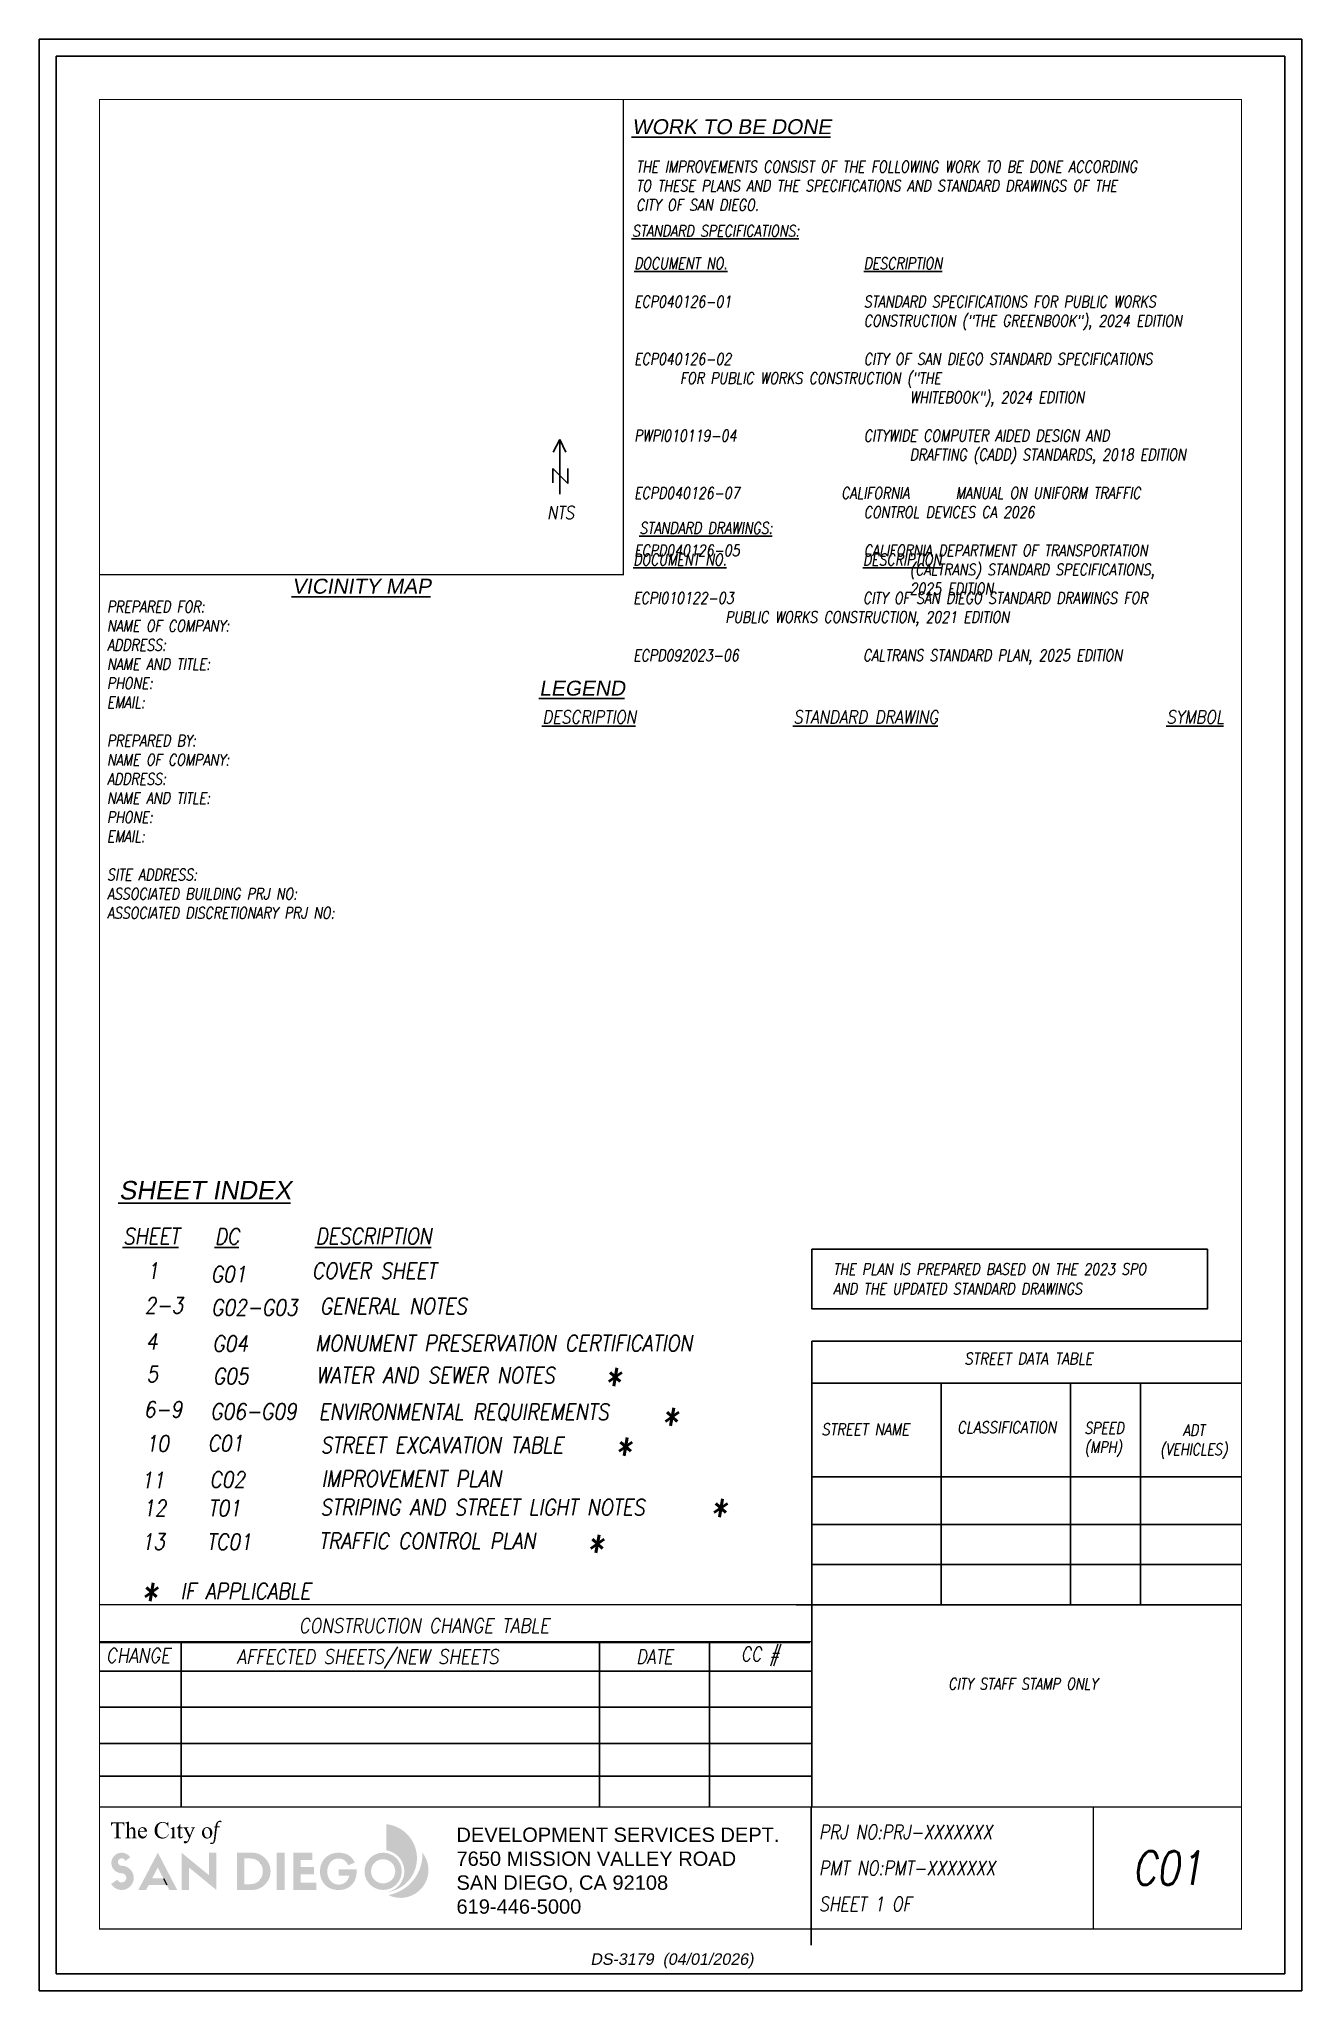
# Model space of a CAD drawing. Header units: inches. Extents: x -18.2 to -7.2, y -0.2 to 16.8.
import ezdxf
from ezdxf.enums import TextEntityAlignment as Align

# ---------------------------------------------------------------- set-up
doc = ezdxf.new("R2010")
doc.units = ezdxf.units.IN
doc.header["$MEASUREMENT"] = 0
for name, color, linetype in [('BORDER-BLUE', 5, 'Continuous'), ('BORDER-GREY', 251, 'Continuous'), ('NOTES', 7, 'Continuous'), ('TEXT', 7, 'Continuous'), ('TITLE', 5, 'Continuous')]:
    doc.layers.add(name, color=color, linetype=linetype)
doc.layers.add('SHTINF BORDER', color=7, linetype='Continuous', lineweight=0)
doc.styles.add('HELV100', font='helv', dxfattribs={"height": 2.666666666666666})
doc.styles.get("Standard").update_dxf_attribs({"font": 'simplex.shx', "width": 0.8, "oblique": 10.00000428575679, "height": 0.1})

msp = doc.modelspace()

# ---------------------------------------------------------------- texts
at = {"oblique": 10, "width": 0.85}
for s, height, p in [('NTS', 0.1124999366558859, (-13.78885259235747, 12.62730552392275)), ('%%UDESCRIPTION', 0.1124999366558859, (-13.82813952136473, 10.84693537051242)), ('%%USTANDARD DRAWING', 0.1124999366558859, (-11.6429139021059, 10.84693537051242)), ('%%USYMBOL', 0.1124999366558859, (-8.392467008658086, 10.84693537051242)), ('%%USHEET', 0.139532673319004, (-17.47957703057096, 6.310919069393946)), ('%%UDC', 0.139532673319004, (-16.6805294057062, 6.30957211799074)), ('%%UDESCRIPTION', 0.139532673319004, (-15.80408897661769, 6.310919069393946)), ('1', 0.139532673319004, (-17.27255893011573, 6.010588442422342)), ('COVER SHEET', 0.139532673319004, (-15.83494639109107, 6.010588442422342)), ('G01', 0.139532673319004, (-16.71582916047777, 5.97978048457919)), ('2-3', 0.139532673319004, (-17.29213390897734, 5.708957029105263)), ('G02-G03', 0.139532673319004, (-16.71261303955987, 5.690089809093148)), ('GENERAL NOTES  ', 0.139532673319004, (-15.76577214871768, 5.701432916618955)), ('4', 0.139532673319004, (-17.28112098967588, 5.394557831956369)), ('G04', 0.139532673319004, (-16.7016001202584, 5.375690611944254)), ('MONUMENT PRESERVATION CERTIFICATION', 0.139532673319004, (-15.80705042547293, 5.380075414411301)), ('5', 0.139532673319004, (-17.27667804670715, 5.11082048861877)), ('G05', 0.139532673319004, (-16.69715717728968, 5.091953268606655)), ('WATER AND SEWER NOTES', 0.139532673319004, (-15.79824398967871, 5.100226229724512)), ('6-9', 0.139532673319004, (-17.29940094328571, 4.803269200050849)), ('G06-G09', 0.139532673319004, (-16.71988007386824, 4.784401980038733)), ('  ENVIRONMENTAL REQUIREMENTS', 0.139532673319004, (-15.93870075414739, 4.782077446987898)), ('10', 0.139532673319004, (-17.28394508101552, 4.505731072708158)), ('C01', 0.139532673319004, (-16.74297645837151, 4.507578226230275)), ('STREET EXCAVATION TABLE', 0.139532673319004, (-15.76022731434391, 4.492532833785602)), ('11', 0.139532673319004, (-17.32249732778899, 4.187428495288941)), ('C02', 0.139532673319004, (-16.72752059610133, 4.191309577834498)), ('IMPROVEMENT PLAN', 0.139532673319004, (-15.75146148719346, 4.199582538952356)), ('12', 0.139532673319004, (-17.3070414655188, 3.944009282660672)), ('T01', 0.139532673319004, (-16.73861509346864, 3.941968603717722)), ('STRIPING AND STREET LIGHT NOTES', 0.139532673319004, (-15.76255598456077, 3.950241564835579)), ('13', 0.139532673319004, (-17.31948053293766, 3.650782636468669)), ('TC01', 0.139532673319004, (-16.7510541608875, 3.648741957525718)), ('TRAFFIC CONTROL PLAN', 0.139532673319004, (-15.77499505197963, 3.657014918643575)), ('CONSTRUCTION CHANGE TABLE', 0.125, (-15.94936584221983, 2.927506942534872)), ('CHANGE', 0.125, (-17.62937617861043, 2.666646105700915)), ('AFFECTED SHEETS/NEW SHEETS', 0.125, (-16.49091161932199, 2.656677454996819))]:
    msp.add_text(s, height=height, dxfattribs=at).set_placement(p)
for s, p in [('STREET DATA TABLE', (-9.59404875040282, 5.264457748134681)), ('CLASSIFICATION', (-9.785055469438959, 4.665748875798104)), ('STREET NAME', (-11.01581948047554, 4.648622787847475))]:
    msp.add_text(s, height=0.1, dxfattribs=at).set_placement(p, align=Align.CENTER)
at = {"color": 5, "oblique": 10, "width": 0.85}
for s, height, p in [('*', 0.278120539875109, (-13.30910623769691, 4.956931609154864)), ('*', 0.278120539875109, (-12.81467835678208, 4.609295464486791)), ('*', 0.278120539875109, (-13.21884165933599, 4.350017335421469)), ('*', 0.278120539875109, (-12.3890549404397, 3.815324704754488)), ('*', 0.278120539875109, (-13.46488887417305, 3.503157285822396)), ('* ', 0.278120539875109, (-17.34773473199878, 3.082539501543159)), ('IF APPLICABLE', 0.139532673319004, (-16.97924253413004, 3.219778421591406))]:
    msp.add_text(s, height=height, dxfattribs=at).set_placement(p)
for s, width, heights, insert, char_height, attachment_point in [('SPEED\\P(MPH)', 1.360963846233275, [0.5787040297246607], (-9.106722134636628, 4.760236221245504), 0.1, 1), ('\\pxqc;ADT\\P(VEHICLES)', 1.360963846233275, [0.5787040297246607], (-8.83558323000061, 4.741319823391606), 0.1, 1), ('DATE', 0.959901324590648, [0], (-12.85190724879365, 2.718156825792544), 0.125, 5), ('CC #', 12.6144860597424, [5.550423228535477], (-11.93073693024432, 2.720066641702219), 0.125, 5), ('\\pxsm1.5; PRJ NO:PRJ-XXXXXXX\\P PMT NO:PMT-XXXXXXX\\P SHEET 1 OF ', 2.454718018940695, [1.03830127135177], (-11.48739830143405, 0.878442844831637), 0.125, 4)]:
    msp.add_mtext_dynamic_manual_height_columns(s, width=width, gutter_width=13.33333333333333, heights=heights, dxfattribs=dict(insert=insert, char_height=char_height, attachment_point=attachment_point))
at = {"layer": 'NOTES', "ltscale": 2, "char_height": 0.1, "attachment_point": 1}
for s, insert, width in [('\\pxse0.8;THE IMPROVEMENTS CONSIST OF THE FOLLOWING WORK TO BE DONE ACCORDING\\PTO THESE PLANS AND THE SPECIFICATIONS AND STANDARD DRAWINGS OF THE\\PCITY OF SAN DIEGO.', (-13.01269988397433, 15.74633725837908), 5.429999999999999), ('\\pxi-3,l3,se0.8;\\P{\\LDOCUMENT NO.}^I^I^I{\\LDESCRIPTION}\\P\\pse0.6;\\P\\pse0.8;ECP040126-01^I     ^I^ISTANDARD SPECIFICATIONS FOR PUBLIC WORKS   \\P                      ^I^ICONSTRUCTION ("THE GREENBOOK"), 2024 EDITION\\P\\pse0.6;\\P\\pse0.8;ECP040126-02^I^I  ^ICITY OF SAN DIEGO STANDARD SPECIFICATIONS ^I^I^I^I^I^I^IFOR PUBLIC WORKS CONSTRUCTION ("THE \\P^I^I^I^I^I^IWHITEBOOK"), 2024 EDITION\\P\\pse0.6;\\P\\pse0.8;PWPI010119-04^I^I^ICITYWIDE COMPUTER AIDED DESIGN AND\\P^I^I^I^I^I^IDRAFTING (CADD) STANDARDS, 2018 EDITION\\P\\pse0.7;\\P\\pse0.8;ECPD040126-07^I           CALIFORNIA ^IMANUAL ON UNIFORM TRAFFIC                    ^I^I^I^I^ICONTROL DEVICES CA 2026 \\P\\pse0.6;\\P\\pse0.8;{\\Q10;ECPD040126-05}^I^I^ICALIFORNIA DEPARTMENT OF TRANSPORTATION \\P^I^I^I^I^I^I(CALTRANS) STANDARD SPECIFICATIONS, \\P^I^I^I^I^I^I2025 EDITION', (-13.02929549848554, 15.07072994864122), 5.95), ('\\pxse0.8;{\\LDOCUMENT NO.}^I^I^I{\\LDESCRIPTION}\\P\\pse0.6;\\P\\pse0.8;ECPI010122-03^I^I^ICITY OF SAN DIEGO STANDARD DRAWINGS FOR ^I^I^I^I^I^IPUBLIC WORKS CONSTRUCTION, 2021 EDITION\\P\\pse0.6;\\P\\pse0.8;{\\Q10;ECPD092023-06}^I^I^ICALTRANS STANDARD PLAN, 2025 EDITION', (-13.03622280845309, 12.32324837987955), 5.429999999999999), ('PREPARED FOR:\\PNAME OF COMPANY:\\PADDRESS:\\PNAME AND TITLE:\\PPHONE:\\PEMAIL:\\P\\PPREPARED BY:\\PNAME OF COMPANY:\\PADDRESS: \\PNAME AND TITLE:\\PPHONE:\\PEMAIL:\\P\\PSITE ADDRESS:\\PASSOCIATED BUILDING PRJ NO:\\PASSOCIATED DISCRETIONARY PRJ NO:', (-17.62044144889165, 11.91380924143486), 5.429999999999999)]:
    msp.add_mtext(s, dxfattribs=dict(at, insert=insert, width=width))
at = {"layer": 'TEXT', "color": 9, "insert": (-10.29348845352854, 2.532485816027036), "char_height": 0.1, "width": 1.526352997579038, "attachment_point": 1}
msp.add_mtext('CITY STAFF STAMP ONLY', dxfattribs=at)
at = {"layer": 'TITLE', "style": 'HELV100', "oblique": 10}
for s, height, p in [('%%UWORK TO BE DONE', 0.13, (-13.0480985645814, 15.9791143820829)), ('%%USHEET INDEX', 0.1612378466216807, (-17.51687947831789, 6.700740931419659))]:
    msp.add_text(s, height=height, dxfattribs=at).set_placement(p)
at = {"layer": 'TITLE', "oblique": 10, "width": 0.8}
for s, p in [('%%USTANDARD SPECIFICATIONS:', (-13.047077375674, 15.08671343198948)), ('%%USTANDARD DRAWINGS:', (-12.98256044010119, 12.49900883292445))]:
    msp.add_text(s, height=0.1, dxfattribs=at).set_placement(p)
at = {"layer": 'TITLE', "style": 'HELV100', "oblique": 10}
msp.add_text('%%UVICINITY MAP', height=0.13, dxfattribs=at).set_placement((-15.403463926162, 12.04189408829251), align=Align.MIDDLE_CENTER)
msp.add_text('%%ULEGEND', height=0.13, dxfattribs=at).set_placement((-13.48214036264879, 11.08898839992074), align=Align.CENTER)
at = {"layer": 'TITLE', "ltscale": 2, "oblique": 10.00000428575679, "width": 0.8}
for s, p in [('THE PLAN IS PREPARED BASED ON THE 2023 SPO ', (-11.295572159169, 6.044448174342242)), ('AND THE UPDATED STANDARD DRAWINGS', (-11.295572159169, 5.873019602913671))]:
    msp.add_text(s, height=0.1, dxfattribs=at).set_placement(p)
msp.add_text('C01', height=0.291678769713407, dxfattribs=at).set_placement((-8.384490192238585, 0.8785968247578523), align=Align.MIDDLE_CENTER)
at = {"layer": 'TITLE', "style": 'HELV100', "oblique": 10}
msp.add_text('DS-3179  (04/01/2026)', height=0.1, dxfattribs=at).set_placement((-12.6995563470493, 0.0725825517314572), align=Align.MIDDLE)
at = {"layer": 'TITLE', "insert": (-14.57643793594923, 1.230506686539285), "char_height": 0.125, "attachment_point": 1, "style": 'HELV100'}
msp.add_mtext_dynamic_manual_height_columns('DEVELOPMENT SERVICES DEPT.\\P7650 MISSION VALLEY ROAD\\PSAN DIEGO, CA 92108\\P619-446-5000', width=2.984409931651271, gutter_width=13.33333333333333, heights=[1.145090726814322], dxfattribs=at)

# ---------------------------------------------------------------- blocks, each defined once
blk = doc.blocks.new('A$C2CD433DA')
at = {"layer": 'SHTINF BORDER', "linetype": 'Continuous', "lineweight": 0}
h = blk.add_hatch(color=7, dxfattribs=at)
edge = h.paths.add_edge_path()
edge.add_line((7.070561447180807, 40.52773616393094), (7.161299146711826, 38.5220185657963))
edge.add_line((7.161299146711826, 38.52201856579631), (6.921803967095911, 38.52201856579631))
edge.add_spline(control_points=[(6.921803967095911, 38.52201856579631), (6.852551035582791, 39.05139452265576), (6.733021564781438, 39.27823877264746), (6.53802275750786, 39.64369794679806), (6.214060813188325, 39.81699386681429), (5.890098867937922, 39.99028978659771), (5.361595389432977, 39.99028978659771)], knot_values=[0, 0, 0, 0.3333333333333333, 0.3333333333333333, 0.6666666666666666, 0.6666666666666666, 1, 1, 1], degree=2, periodic=0)
edge.add_line((5.361595389432977, 39.99028978659771), (4.159975222311685, 39.99028978659771))
edge.add_line((4.159975222311686, 39.99028978659771), (4.159975222311686, 33.46415520668961))
edge.add_spline(control_points=[(4.159975222311686, 33.46415520668962), (4.159975222311686, 32.67543519847095), (4.32967217080295, 32.47978203278036), (4.568512992001842, 32.21476687514224), (5.065061968751251, 32.21476687514224)], knot_values=[0, 0, 0, 0.5, 0.5, 1, 1, 1], degree=2, periodic=0)
edge.add_line((5.065061968751251, 32.21476687514224), (5.360504792071878, 32.21476687514224))
edge.add_line((5.360504792071651, 32.21476687514224), (5.360504792071651, 31.9844327135943))
edge.add_line((5.360504792071651, 31.9844327135943), (1.744956436566782, 31.9844327135943))
edge.add_line((1.744956436567008, 31.9844327135943), (1.744956436567008, 32.21476687514224))
edge.add_line((1.744956436567008, 32.21476687514224), (2.046833785250782, 32.21476687514224))
edge.add_spline(control_points=[(2.046833785250782, 32.21476687514224), (2.587661013938259, 32.21476687514224), (2.814069025218259, 32.5429276197683), (2.952465829439461, 32.74479719041848), (2.952465829439461, 33.46415520668962)], knot_values=[0, 0, 0, 0.5, 0.5, 1, 1, 1], degree=2, periodic=0)
edge.add_line((2.952465829439461, 33.46415520668962), (2.952465829439461, 39.99028978659771))
edge.add_line((2.952465829439461, 39.99028978659771), (1.926431836560368, 39.99028978659771))
edge.add_spline(control_points=[(1.926431836560368, 39.99028978659771), (1.328457306139171, 39.99028978659771), (1.07663837634027, 39.90206046053208), (0.7493501100689173, 39.78231287072413), (0.5164530444887987, 39.44204649562014), (0.2835559789091349, 39.1017801205162), (0.2394958464428782, 38.52201856579631)], knot_values=[0, 0, 0, 0.3333333333333333, 0.3333333333333333, 0.6666666666666666, 0.6666666666666666, 1, 1, 1], degree=2, periodic=0)
edge.add_line((0.2394958464428782, 38.52201856579631), (6.668269635e-07, 38.52201856579631))
edge.add_line((6.668269634e-07, 38.52201856579631), (0.0977181894704701, 40.52773616393095))
edge.add_line((0.09771818947047, 40.52773616393094), (7.070561447180807, 40.52773616393094))
h = blk.add_hatch(color=7, dxfattribs=at)
edge = h.paths.add_edge_path()
edge.add_line((9.590277578681707, 40.94652554858475), (9.590277578681707, 36.72242386825382))
edge.add_spline(control_points=[(9.590277578681707, 36.72242386825382), (10.28924142476171, 37.49009534739889), (10.69859714247263, 37.70717875123955), (11.10795286018401, 37.92426215484738), (11.5172540480271, 37.92426215484738), (12.00845909677446, 37.92426215484738), (12.36110375262797, 37.65346683142708), (12.71374840754993, 37.38267150777391), (12.88377253524959, 36.80334619199856), (13.00341106485575, 36.40037046885117), (13.00341106485575, 35.3298401038628)], knot_values=[0, 0, 0, 0.2, 0.2, 0.4, 0.4, 0.6000000000000001, 0.6000000000000001, 0.8, 0.8, 1, 1, 1], degree=2, periodic=0)
edge.add_line((13.00341106485575, 35.3298401038628), (13.00341106485575, 33.2896596295759))
edge.add_spline(control_points=[(13.00341106485575, 33.2896596295759), (13.00341106485575, 32.74283411516809), (13.09174945112295, 32.54161890293471), (13.15489503834397, 32.39078928856179), (13.30643354076869, 32.30277808196844), (13.45797204319365, 32.21476687514224), (13.86192930396623, 32.21476687514224)], knot_values=[0, 0, 0, 0.3333333333333333, 0.3333333333333333, 0.6666666666666666, 0.6666666666666666, 1, 1, 1], degree=2, periodic=0)
edge.add_line((13.86192930396623, 32.21476687514224), (13.86192930396623, 31.9844327135943))
edge.add_line((13.86192930396623, 31.9844327135943), (11.02114131022221, 31.9844327135943))
edge.add_line((11.02114131022244, 31.9844327135943), (11.02114131022244, 32.21476687514224))
edge.add_line((11.02114131022244, 32.21476687514224), (11.15386700816452, 32.21476687514224))
edge.add_spline(control_points=[(11.15386700816452, 32.21476687514224), (11.55826050881296, 32.21476687514224), (11.71628806553781, 32.33735001808965), (11.87431562226265, 32.45993316080422), (11.93746120948344, 32.69877398200331), (11.9564376026392, 32.79932705825196), (11.9564376026392, 33.2896596295759)], knot_values=[0, 0, 0, 0.3333333333333333, 0.3333333333333333, 0.6666666666666666, 0.6666666666666666, 1, 1, 1], degree=2, periodic=0)
edge.add_line((11.9564376026392, 33.2896596295759), (11.9564376026392, 35.33049446251243))
edge.add_spline(control_points=[(11.9564376026392, 35.33049446251244), (11.9564376026392, 36.27527895220556), (11.85888366959966, 36.57132160454056), (11.76132973562903, 36.8673642568756), (11.54735453426838, 37.01541284797713), (11.33337933383882, 37.16346143907867), (11.03139292541868, 37.16346143907867), (10.7229719934985, 37.16346143907867), (10.38946732133604, 36.99965371633879), (10.05596265010513, 36.83584599336608), (9.590277578681707, 36.33809735998511)], knot_values=[0, 0, 0, 0.2, 0.2, 0.4, 0.4, 0.6000000000000001, 0.6000000000000001, 0.8, 0.8, 1, 1, 1], degree=2, periodic=0)
edge.add_line((9.590277578681707, 36.33809735998511), (9.590277578681707, 33.28965962957591))
edge.add_spline(control_points=[(9.590277578681707, 33.2896596295759), (9.590277578681707, 32.69877398200331), (9.656640428118408, 32.55421530245803), (9.723003277555108, 32.40965662267991), (9.90311543084681, 32.31221174891107), (10.08322758413851, 32.21476687514224), (10.52557387202955, 32.21476687514224)], knot_values=[0, 0, 0, 0.3333333333333333, 0.3333333333333333, 0.6666666666666666, 0.6666666666666666, 1, 1, 1], degree=2, periodic=0)
edge.add_line((10.52557387202955, 32.21476687514224), (10.52557387202955, 31.9844327135943))
edge.add_line((10.52557387202955, 31.9844327135943), (7.663846408948076, 31.9844327135943))
edge.add_line((7.663846408948302, 31.9844327135943), (7.663846408948302, 32.21476687514224))
edge.add_spline(control_points=[(7.663846408948302, 32.21476687514224), (8.04708231985569, 32.21476687514224), (8.266946746967731, 32.33418728574177), (8.392583562060963, 32.39700569352136), (8.467943839728605, 32.57302810670807), (8.543304116464922, 32.74905052012765), (8.543304116464922, 33.2896596295759)], knot_values=[0, 0, 0, 0.3333333333333333, 0.3333333333333333, 0.6666666666666666, 0.6666666666666666, 1, 1, 1], degree=2, periodic=0)
edge.add_line((8.543304116464922, 33.2896596295759), (8.543304116464922, 38.5175471168477))
edge.add_spline(control_points=[(8.543304116464922, 38.5175471168477), (8.543304116464922, 39.49875755817627), (8.496081251650821, 39.72374779288657), (8.448858385905396, 39.94873802736401), (8.351195392198633, 40.03042376949452), (8.25353239942342, 40.11210951139219), (8.089724676683545, 40.11210951139219), (7.957435216754674, 40.11210951139219), (7.661338035017024, 40.01122925593517)], knot_values=[0, 0, 0, 0.25, 0.25, 0.5, 0.5, 0.75, 0.75, 1, 1, 1], degree=2, periodic=0)
edge.add_line((7.661338035017024, 40.01122925593517), (7.573108708485733, 40.24156341748311))
edge.add_line((7.573108708485733, 40.2415634174831), (9.300287742167487, 40.94652554858475))
edge.add_line((9.300287742167484, 40.94652554858475), (9.590277578681478, 40.94652554858475))
h = blk.add_hatch(color=7, dxfattribs=at)
edge = h.paths.add_edge_path()
edge.add_spline(control_points=[(15.32071232795692, 35.57904159999452), (15.31449592299759, 34.29562663100661), (15.94518837425858, 33.56579888029955), (16.57588082551956, 32.83597112935967), (17.42741924058646, 32.83597112935967), (17.99507516529411, 32.83597112935967), (18.41446437872923, 33.1465732564684), (18.83385359123326, 33.45717538357713), (19.11773608345515, 34.21797609934583)], knot_values=[0, 0, 0, 0.25, 0.25, 0.5, 0.5, 0.75, 0.75, 1, 1, 1], degree=2, periodic=0)
edge.add_line((19.11773608345515, 34.21797609934583), (19.31317112967349, 34.09179398510605))
edge.add_spline(control_points=[(19.31317112967372, 34.09179398510604), (19.18077261094004, 33.22476908680984), (18.54402734432369, 32.51735311164522), (17.90728207770735, 31.80993713648059), (16.94908324070275, 31.80993713648059), (15.90887148212641, 31.80993713648059), (15.16808322817064, 32.61828789697028), (14.427294973284, 33.42663865746), (14.427294973284, 34.79163030860945), (14.427294973284, 36.26982596539892), (15.18695056159026, 37.09704406023958), (15.94660615082807, 37.92426215484738), (17.09402362909168, 37.92426215484738), (18.06487339548766, 37.92426215484738), (18.68902226258046, 37.28609911189415), (19.31317112967372, 36.64793606870807), (19.31317112967372, 35.57904159999452)], knot_values=[0, 0, 0, 0.125, 0.125, 0.25, 0.25, 0.375, 0.375, 0.5, 0.5, 0.625, 0.625, 0.75, 0.75, 0.875, 0.875, 1, 1, 1], degree=2, periodic=0)
edge.add_line((19.31317112967372, 35.57904159999452), (15.32071232795715, 35.57904159999452))
edge = h.paths.add_edge_path(flags=16)
edge.add_line((15.32071232795692, 35.94199239998125), (18.00096439104504, 35.94199239998125))
edge.add_spline(control_points=[(18.00096439104527, 35.94199239998125), (17.96933706756681, 36.49579773773439), (17.86823869217187, 36.72231480851769), (17.71021113544702, 37.07479587406851), (17.39726422447711, 37.27617467590607), (17.08431731257588, 37.47755347774364), (16.74306940007955, 37.47755347774364), (16.21838301140792, 37.47755347774364), (15.80433772597462, 37.07163314172067), (15.39029243960976, 36.66571280569768), (15.32071232795692, 35.94199239998125)], knot_values=[0, 0, 0, 0.2, 0.2, 0.4, 0.4, 0.6000000000000001, 0.6000000000000001, 0.8, 0.8, 1, 1, 1], degree=2, periodic=0)
h = blk.add_hatch(color=7, dxfattribs=at)
edge = h.paths.add_edge_path()
edge.add_line((30.6693432815373, 40.72317121014929), (30.86477832775563, 37.81956480862573))
edge.add_line((30.8647783277554, 37.81956480862572), (30.66934328153708, 37.81956480862572))
edge.add_spline(control_points=[(30.6693432815373, 37.81956480862572), (30.27978190593399, 39.12697291956283), (29.55731568671763, 39.70171772618778), (28.83484946843237, 40.27646253304554), (27.82332042045869, 40.27646253304554), (26.9751628562808, 40.27646253304554), (26.29037677589781, 39.84431333048269), (25.60559069644637, 39.41216412815263), (25.21292111836374, 38.46590733202175), (24.82025154028088, 37.519650535658), (24.82025154028088, 36.11288900580257), (24.82025154028088, 34.95205717976206), (25.19094558153302, 34.1004642341286), (25.56163962278515, 33.24887128849513), (26.30624496750534, 32.79463748959824), (27.05085031315685, 32.34040369070135), (28.0058864178136, 32.34040369070135), (28.8353947671128, 32.34040369070135), (29.47001336887456, 32.696865436621), (30.10463197063655, 33.05332718254068), (30.86488738749177, 34.11327875312417)], knot_values=[0, 0, 0, 0.1, 0.1, 0.2, 0.2, 0.3, 0.3, 0.4, 0.4, 0.5, 0.5, 0.6000000000000001, 0.6000000000000001, 0.7, 0.7, 0.8, 0.8, 0.9, 0.9, 1, 1, 1], degree=2, periodic=0)
edge.add_line((30.86488738749177, 34.11327875312417), (31.06021337397396, 33.98764193756505))
edge.add_spline(control_points=[(31.06021337397397, 33.98764193756507), (30.41828776989132, 32.8474224016536), (29.56227790471166, 32.31821003439836), (28.70626804046333, 31.78899766737596), (27.52940443251282, 31.78899766737596), (25.40830163471378, 31.78899766737596), (24.24397989735008, 33.36414742912167), (23.37542816251517, 34.53599428827874), (23.37542816251517, 36.12379497941585), (23.37542816251517, 37.40273849922233), (23.9478827146811, 38.47386869252659), (24.52033726684727, 39.5449988860637), (25.52368683461077, 40.13408504799008), (26.52703640237451, 40.72317121014929), (27.71589658036828, 40.72317121014929), (28.64061407931149, 40.72317121014929), (29.54013877827652, 40.26871929178013), (29.80439051799476, 40.12988624838182), (29.91759452410042, 40.12988624838182), (30.08740053232737, 40.12988624838182), (30.21325546689332, 40.2498519574292), (30.37684507016093, 40.42020326456985), (30.44598894286901, 40.72317121014929)], knot_values=[0, 0, 0, 0.0909090909090909, 0.0909090909090909, 0.1818181818181818, 0.1818181818181818, 0.2727272727272727, 0.2727272727272727, 0.3636363636363637, 0.3636363636363637, 0.4545454545454545, 0.4545454545454545, 0.5454545454545455, 0.5454545454545455, 0.6363636363636364, 0.6363636363636364, 0.7272727272727275, 0.7272727272727275, 0.8181818181818181, 0.8181818181818181, 0.9090909090909091, 0.9090909090909091, 1, 1, 1], degree=2, periodic=0)
edge.add_line((30.44598894286901, 40.72317121014929), (30.6693432815373, 40.72317121014929))
h = blk.add_hatch(color=7, dxfattribs=at)
edge = h.paths.add_edge_path()
edge.add_line((33.90100136771776, 37.92426215484738), (33.90100136771776, 33.2896596295759))
edge.add_spline(control_points=[(33.90100136771776, 33.2896596295759), (33.90100136771776, 32.74905052012765), (33.97946984693408, 32.56991990422829), (34.0579383270815, 32.39078928856179), (34.21171255409718, 32.30277808196844), (34.36548678204395, 32.21476687514224), (34.77347925212234, 32.21476687514224)], knot_values=[0, 0, 0, 0.3333333333333333, 0.3333333333333333, 0.6666666666666666, 0.6666666666666666, 1, 1, 1], degree=2, periodic=0)
edge.add_line((34.77347925212234, 32.21476687514224), (34.77347925212234, 31.9844327135943))
edge.add_line((34.77347925212234, 31.9844327135943), (31.97457019705325, 31.9844327135943))
edge.add_line((31.97457019705325, 31.9844327135943), (31.97457019705325, 32.21476687514224))
edge.add_spline(control_points=[(31.97457019705325, 32.21476687514224), (32.39543171692617, 32.21476687514224), (32.53993586730189, 32.29650714714079), (32.68444001674629, 32.37824741890655), (32.76923396065809, 32.56681170174851), (32.8540279055012, 32.75537598482332), (32.8540279055012, 33.2896596295759)], knot_values=[0, 0, 0, 0.3333333333333333, 0.3333333333333333, 0.6666666666666666, 0.6666666666666666, 1, 1, 1], degree=2, periodic=0)
edge.add_line((32.8540279055012, 33.2896596295759), (32.8540279055012, 35.50924336910247))
edge.add_spline(control_points=[(32.8540279055012, 35.50924336910249), (32.8540279055012, 36.44748427462764), (32.79731684271224, 36.72449600324036), (32.75325671024598, 36.92603839468211), (32.65875644888706, 37.00477952370422), (32.56425618752814, 37.08352065295912), (32.4004484647885, 37.08352065295912), (32.22398981265724, 37.08352065295912), (31.9720618231222, 36.9889658621978)], knot_values=[0, 0, 0, 0.25, 0.25, 0.5, 0.5, 0.75, 0.75, 1, 1, 1], degree=2, periodic=0)
edge.add_line((31.9720618231222, 36.9889658621978), (31.88383249752224, 37.21930002374576))
edge.add_line((31.88383249752224, 37.21930002374576), (33.62366245966404, 37.92426215484738))
edge.add_line((33.62366245966405, 37.92426215484738), (33.90100136771798, 37.92426215484738))
h = blk.add_hatch(color=7, dxfattribs=at)
edge = h.paths.add_edge_path()
edge.add_line((37.18151821568586, 39.65525827882811), (37.18151821568586, 37.75674640084616))
edge.add_line((37.18151821568586, 37.75674640084618), (38.53004184644649, 37.75674640084618))
edge.add_line((38.53004184644646, 37.75674640084618), (38.53004184644646, 37.31701754685493))
edge.add_line((38.53004184644646, 37.31701754685491), (37.18151821568584, 37.31701754685491))
edge.add_line((37.18151821568586, 37.31701754685491), (37.18151821568586, 33.57168810581786))
edge.add_spline(control_points=[(37.18151821568586, 33.57168810581788), (37.18151821568586, 33.01057576620952), (37.34287209436298, 32.81508618989028), (37.50422597303964, 32.61959661380387), (37.75724455993623, 32.61959661380387), (37.96598489396274, 32.61959661380387), (38.16212882846571, 32.74855975131504), (38.35827276296914, 32.87752288859337), (38.46580566186435, 33.12912369868718)], knot_values=[0, 0, 0, 0.25, 0.25, 0.5, 0.5, 0.75, 0.75, 1, 1, 1], degree=2, periodic=0)
edge.add_line((38.46580566186435, 33.12912369868718), (38.7100994698701, 33.12912369868718))
edge.add_spline(control_points=[(38.71009946987033, 33.12912369868718), (38.4885991467163, 32.51108217681757), (38.08360581845022, 32.19889868376777), (37.67861249018438, 31.88671519048511), (37.24826277326793, 31.88671519048511), (36.9571823393926, 31.88671519048511), (36.67875283397711, 32.04752377071419), (36.40032332856208, 32.20833235071042), (36.26743404101558, 32.50791944446973), (36.13454475346953, 32.80750653846187), (36.13454475346953, 33.43187352479436)], knot_values=[0, 0, 0, 0.2, 0.2, 0.4, 0.4, 0.6000000000000001, 0.6000000000000001, 0.8, 0.8, 1, 1, 1], degree=2, periodic=0)
edge.add_line((36.13454475346953, 33.43187352479436), (36.13454475346953, 37.31701754685492))
edge.add_line((36.13454475346953, 37.31701754685491), (35.22018792945893, 37.31701754685491))
edge.add_line((35.22018792945892, 37.31701754685491), (35.22018792945892, 37.5243401043117))
edge.add_spline(control_points=[(35.22018792945892, 37.52434010431171), (35.56743412837363, 37.66295502823779), (35.93043945822842, 37.99367867666296), (36.29344478808344, 38.32440232485532), (36.57939941529162, 38.7785270640161), (36.72553946077824, 39.01824036310426), (36.98608316946775, 39.65525827882811)], knot_values=[0, 0, 0, 0.3333333333333333, 0.3333333333333333, 0.6666666666666666, 0.6666666666666666, 1, 1, 1], degree=2, periodic=0)
edge.add_line((36.98608316946775, 39.65525827882811), (37.18151821568608, 39.65525827882811))
h = blk.add_hatch(color=7, dxfattribs=at)
edge = h.paths.add_edge_path()
edge.add_line((38.75426866300404, 37.75674640084618), (41.44913472980261, 37.75674640084618))
edge.add_line((41.44913472980261, 37.75674640084618), (41.44913472980261, 37.52641223929823))
edge.add_line((41.44913472980261, 37.52641223929823), (41.31684527080506, 37.52641223929823))
edge.add_spline(control_points=[(41.31684527080483, 37.52641223929823), (41.03318089898675, 37.52641223929823), (40.89140324201435, 37.40333832777105), (40.74962558597303, 37.28026441601104), (40.74962558597303, 37.09726217971184), (40.74962558597303, 36.85122341592796), (40.95760250184662, 36.41574789164589)], knot_values=[0, 0, 0, 0.3333333333333333, 0.3333333333333333, 0.6666666666666666, 0.6666666666666666, 1, 1, 1], degree=2, periodic=0)
edge.add_line((40.95760250184662, 36.41574789164589), (42.36621804721631, 33.49687312729658))
edge.add_line((42.36621804721653, 33.49687312729658), (43.65181421115994, 36.69275962025859))
edge.add_spline(control_points=[(43.65181421115994, 36.69275962025859), (43.75901993084676, 36.95166743244043), (43.75901993084676, 37.2043588401284), (43.75901993084676, 37.3179990844801), (43.71485073771327, 37.37481920677236), (43.6644651405511, 37.44429025845601), (43.55731394980103, 37.48535124887713), (43.45016275998182, 37.52641223929823), (43.17914931662381, 37.52641223929823)], knot_values=[0, 0, 0, 0.25, 0.25, 0.5, 0.5, 0.75, 0.75, 1, 1, 1], degree=2, periodic=0)
edge.add_line((43.17914931662381, 37.52641223929823), (43.17914931662381, 37.75674640084618))
edge.add_line((43.17914931662381, 37.75674640084618), (45.05377711262553, 37.75674640084618))
edge.add_line((45.05377711262531, 37.75674640084618), (45.05377711262531, 37.52641223929823))
edge.add_spline(control_points=[(45.05377711262531, 37.52641223929823), (44.82060739770509, 37.50111038074829), (44.69458887260384, 37.42536839423701), (44.56857034843415, 37.34962640795858), (44.41730449534929, 37.14121325314047), (44.36059343256056, 37.05287486710587), (44.20311117451638, 36.65502495155671)], knot_values=[0, 0, 0, 0.3333333333333333, 0.3333333333333333, 0.6666666666666666, 0.6666666666666666, 1, 1, 1], degree=2, periodic=0)
edge.add_line((44.20311117451638, 36.65502495155671), (41.85832685790956, 30.9004880010616))
edge.add_spline(control_points=[(41.85832685790956, 30.9004880010616), (41.51784236356616, 30.0629092315212), (40.9660546313969, 29.6346861794591), (40.41426689922786, 29.20646312762983), (39.90343109704554, 29.20646312762983), (39.53142833895981, 29.20646312762983), (39.2917695697397, 29.42060191859491), (39.05211080051959, 29.63474070932715), (39.05211080051959, 29.91197055741213), (39.05211080051959, 30.17644041636959), (39.22562484070659, 30.33708540676161), (39.39913887996226, 30.49773039738648), (39.70199776533991, 30.49773039738648), (39.91019280068554, 30.49773039738648), (40.26987180858827, 30.36075136950239), (40.52223603706806, 30.26739623583854), (40.58527256455249, 30.26739623583854), (40.774273086339, 30.26739623583854), (40.99800913408375, 30.46201333403587), (41.22174518182873, 30.65663043223322), (41.44858943112171, 31.21545251761562)], knot_values=[0, 0, 0, 0.1, 0.1, 0.2, 0.2, 0.3, 0.3, 0.4, 0.4, 0.5, 0.5, 0.6000000000000001, 0.6000000000000001, 0.7, 0.7, 0.8, 0.8, 0.9, 0.9, 1, 1, 1], degree=2, periodic=0)
edge.add_line((41.44858943112171, 31.21545251761562), (41.85374634899177, 32.22251011640764))
edge.add_line((41.85374634899199, 32.22251011640764), (39.78139325324446, 36.56505066971295))
edge.add_spline(control_points=[(39.78139325324423, 36.56505066971295), (39.68683846201725, 36.76114007434807), (39.47897060588002, 37.05200238921679), (39.32137928809948, 37.2733936526347), (39.22060809284426, 37.34929922851735), (39.07566770352423, 37.45050666341559), (38.75426866300404, 37.52641223929823)], knot_values=[0, 0, 0, 0.3333333333333333, 0.3333333333333333, 0.6666666666666666, 0.6666666666666666, 1, 1, 1], degree=2, periodic=0)
edge.add_line((38.75426866300404, 37.52641223929823), (38.75426866300404, 37.75674640084618))
h = blk.add_hatch(color=7, dxfattribs=at)
edge = h.paths.add_edge_path()
edge.add_spline(control_points=[(51.58721869438863, 37.92426215484738), (52.89778953790665, 37.92426215484738), (53.69163535349071, 36.9293101867661), (54.36584263853728, 36.07929860730656), (54.36584263853728, 34.97724997880869), (54.36584263853728, 34.20281679602339), (53.99411252979189, 33.40940721938387), (53.62238242104649, 32.61599764251151), (52.97025973163522, 32.21296738949604), (52.3181370431555, 31.80993713648059), (51.51785670313984, 31.80993713648059), (50.21361132431753, 31.80993713648059), (49.44495830778032, 32.84894923795945), (48.79594382084883, 33.72415361623279), (48.79594382084883, 34.81355131557211), (48.79594382084883, 35.60696089221164), (49.18975852616132, 36.39093680190853), (49.58357323147357, 37.17491271137261), (50.22626225370913, 37.5495874332264), (50.86895127594471, 37.92426215484738), (51.58721869438863, 37.92426215484738)], knot_values=[0, 0, 0, 0.1, 0.1, 0.2, 0.2, 0.3, 0.3, 0.4, 0.4, 0.5, 0.5, 0.6000000000000001, 0.6000000000000001, 0.7, 0.7, 0.8, 0.8, 0.9, 0.9, 1, 1, 1], degree=2, periodic=0)
edge = h.paths.add_edge_path(flags=16)
edge.add_spline(control_points=[(51.39200176764257, 37.51245259307326), (51.05816991720326, 37.51245259307326), (50.72122986428439, 37.31418199371546), (50.38428981043399, 37.11591139435768), (50.1764219542963, 36.61865352978929), (49.96855409815907, 36.12139566522094), (49.96855409815907, 35.34085513721219), (49.96855409815907, 34.08197860885414), (50.46924734488107, 33.16931221121923), (50.96994059067196, 32.25664581358432), (51.7887610858304, 32.25664581358432), (52.39971372485161, 32.25664581358432), (52.79647304303921, 32.76017461321317), (53.19323236122705, 33.26370341260917), (53.19323236122705, 34.49117073696106), (53.19323236122705, 36.02694993419572), (52.53189412504434, 36.90815259795635), (52.08474920876302, 37.51245259307326), (51.39200176764257, 37.51245259307326)], knot_values=[0, 0, 0, 0.1111111111111111, 0.1111111111111111, 0.2222222222222222, 0.2222222222222222, 0.3333333333333333, 0.3333333333333333, 0.4444444444444445, 0.4444444444444445, 0.5555555555555555, 0.5555555555555555, 0.6666666666666666, 0.6666666666666666, 0.7777777777777777, 0.7777777777777777, 0.888888888888889, 0.888888888888889, 1, 1, 1], degree=2, periodic=0)
h = blk.add_hatch(color=7, dxfattribs=at)
edge = h.paths.add_edge_path()
edge.add_spline(control_points=[(53.41495861113049, 29.70520601328463), (53.90036934707314, 29.51104171900078), (54.19161578919738, 29.51104171900078), (54.48286223039009, 29.51104171900078), (54.62562679685652, 29.63385175610892), (54.76839136332273, 29.75666179344989), (54.87690812814981, 29.96786591038107), (55.05963780451565, 30.33904257253745), (55.1623251568526, 31.09283051430248)], knot_values=[0, 0, 0, 0.25, 0.25, 0.5, 0.5, 0.75, 0.75, 1, 1, 1], degree=2, periodic=0)
edge.add_line((55.1623251568526, 31.09283051430248), (55.97328618820757, 37.75674640084617))
edge.add_line((55.97328618820734, 37.75674640084618), (55.17947708349652, 37.75674640084618))
edge.add_line((55.17947708349675, 37.75674640084618), (55.24797268584372, 38.1050538273994))
edge.add_line((55.24797268584348, 38.1050538273994), (56.08740815799659, 38.38486565114))
edge.add_line((56.08740815799683, 38.38486565113998), (56.16733837779611, 38.95020660781301))
edge.add_spline(control_points=[(56.16733837779611, 38.95020660781302), (56.30444168765098, 39.94378521107137), (56.98962192237354, 40.65755199082196), (57.66347964387364, 41.3542789479252), (58.45717664435506, 41.3542789479252), (59.02823490928859, 41.3542789479252), (59.35939040966321, 41.20574102061801)], knot_values=[0, 0, 0, 0.3333333333333333, 0.3333333333333333, 0.6666666666666666, 0.6666666666666666, 1, 1, 1], degree=2, periodic=0)
edge.add_line((59.35939040966321, 41.20574102061801), (59.09673051256675, 40.44063056493178))
edge.add_line((59.09673051256664, 40.44063056493177), (58.96545661613322, 40.52056078542954))
edge.add_spline(control_points=[(58.96545661613345, 40.52056078542954), (58.68564479239285, 40.68613853538407), (58.22596194595099, 40.68327988078817), (57.76627910044044, 40.6804212264251), (57.45507812965661, 40.23503165272996), (57.14387715887255, 39.78964207903482), (57.05251232068963, 39.03013682807797)], knot_values=[0, 0, 0, 0.3333333333333333, 0.3333333333333333, 0.6666666666666666, 0.6666666666666666, 1, 1, 1], degree=2, periodic=0)
edge.add_line((57.05251232068963, 39.03013682807797), (56.97829940915085, 38.41345219570213))
edge.add_line((56.97829940915108, 38.41345219570211), (58.41155027691275, 38.41345219570211))
edge.add_line((58.41155027691275, 38.41345219570211), (58.34305467456579, 37.75674640084616))
edge.add_line((58.34305467456556, 37.75674640084618), (56.84691340848781, 37.75674640084618))
edge.add_line((56.84691340848781, 37.75674640084618), (56.0417817905543, 31.39551157387906))
edge.add_spline(control_points=[(56.04178179055452, 31.39551157387904), (55.82474826090038, 29.61384117510169), (54.84260427486152, 29.0770867629908), (54.51144877541787, 28.89435708639213), (54.23449560534186, 28.89149843202904), (53.95754243619717, 28.88863977766597), (53.81763652432687, 28.89721574098804), (53.67773061245657, 28.9057917043101), (53.55206192098558, 28.92294363095425), (53.30655395053327, 28.95713538024575), (53.17516794987023, 28.99715654249304)], knot_values=[0, 0, 0, 0.2, 0.2, 0.4, 0.4, 0.6000000000000001, 0.6000000000000001, 0.8, 0.8, 1, 1, 1], degree=2, periodic=0)
edge.add_line((53.17516794987023, 28.99715654249304), (53.41495861113072, 29.70520601328463))
for points in [[(147.6537203751502, 25.48105278355071), (147.6537203751502, 39.53973248018881, -0.9024020901089548), (147.6537203751502, 2.981052783550687, 0.8643062654135087)], [(7.637492507696151, 19.7615563769359), (10.30135122220963, 21.73886708496139, 1.668703392141986), (5.668546029366552, 13.2163948235102, -1.907437957329439), (3.39028325583763, 9.792265210533515), (0.09771818947047, 7.442775749135755, 1.727884788891407), (5.713270303793251, 17.21624095551669, -2.009586356212504)], [(14.65312324464298, 4.216240955516695), (18.8008623262865, 4.216240955516695), (20.23613618221134, 6.953939942410208), (29.89502491895087, 6.953939942410208), (28.10109498351812, 10.40473589044995), (22.04526027943939, 10.40473589044995), (25.08589887060225, 16.20457203802653), (28.10109498351812, 10.40473589044995), (29.89508127234854, 6.953939942410208), (31.3183455048129, 4.216240955516695), (35.53590182680614, 4.216240955516695), (25.13838011864573, 24.21624095551671)], [(37.85138663090766, 4.216240955516695), (37.85138663090766, 24.21624095551671), (52.61260226089508, 12.11359672853722), (52.61260226089508, 24.21624095551671), (56.55797129124403, 24.21624095551671), (56.55797129124403, 4.216240955516695), (41.79675566125638, 16.31888518249616), (41.79675566125638, 4.216240955516695)], [(97.81846333108831, 4.216240955516695), (97.81846333108831, 24.21624095551671), (107.9432824347167, 24.21624095551671), (107.9432824347167, 20.37470694677903), (101.7638323623686, 20.37470694677903), (101.7638323623686, 16.47383864014409), (108.8604314932597, 16.47383864014409), (108.8604314932597, 12.63230463140644), (101.7638323623686, 12.63230463140644), (101.7638323623686, 8.057774964254342), (110.1932824347167, 8.057774964254342), (110.1932824347167, 4.216240955516695)], [(146.007383406162, 7.731052783783518, 519999.9999332099), (146.0073334062471, 7.731052783550694), (146.0073334062471, 4.231052783550687, -800000.0002748981), (146.007383406162, 4.231052783550687)], [(167.0960750384255, 24.22697698604317, -0.7979337581698113), (148.765409006737, 1.484647305915132, 0.3727113763078369)]]:
    blk.add_hatch(color=7, dxfattribs=at).paths.add_polyline_path(points)
h = blk.add_hatch(color=7, dxfattribs=at)
edge = h.paths.add_edge_path()
edge.add_line((67.5579712912438, 7.307774964254349), (67.5579712912438, 4.216240955516695))
edge.add_line((67.5579712912438, 4.216240955516695), (75.7298236787317, 4.216240955516695))
edge.add_spline(control_points=[(75.7298236787318, 4.216240955516695), (77.34048757143307, 4.216240955516695), (78.89235985837865, 4.758254342013962), (81.82063409872354, 5.783941751578822), (83.70196550246305, 8.443357453448696), (85.58329690620292, 11.10277315531856), (85.58329690620292, 14.22347684553823)], knot_values=[0, 0, 0, 0.3333333333333334, 0.3333333333333334, 0.6666666666666669, 0.6666666666666669, 1, 1, 1], degree=2, periodic=0)
edge.add_spline(control_points=[(85.58329690620292, 14.22347684553823), (85.58329690620292, 16.46524602058343), (84.5585139831527, 18.57518632453866), (83.29924299847323, 21.12470694677904), (80.94215182680627, 22.64854015945457), (78.54096694942564, 24.21624095551671), (75.7298236787318, 24.21624095551671)], knot_values=[0, 0, 0, 0.3333333333333334, 0.3333333333333334, 0.6666666666666669, 0.6666666666666669, 1, 1, 1], degree=2, periodic=0)
edge.add_line((75.7298236787318, 24.21624095551671), (67.5579712912439, 24.21624095551671))
edge.add_line((67.5579712912438, 24.21624095551671), (67.5579712912438, 7.307824964169416))
edge.add_line((67.5579712912438, 7.307824964169412), (71.50334032159277, 7.307824964169412))
edge.add_line((71.50334032159287, 7.307824964169412), (71.50334032159287, 21.12470694677904))
edge.add_line((71.50334032159287, 21.12470694677904), (74.44047852698701, 21.12470694677904))
edge.add_spline(control_points=[(74.44047852698702, 21.12470694677904), (75.01825603004534, 21.12470694677904), (75.57355646602787, 21.07644786243326), (76.63599978480465, 20.87355195032432), (77.14322544541199, 20.71856151637621), (77.85753015987575, 20.40084627224132), (78.08777472004283, 20.28080216026865), (78.53007376287121, 20.01284382469021), (78.74210734572262, 19.86493330658413), (79.14565534144629, 19.54266399168409), (79.33715476561315, 19.36832124995998), (79.69806576147664, 18.99533382523805), (79.86747556366015, 18.79670859477483), (80.02557281311601, 18.58708163234405)], knot_values=[0, 0, 0, 0, 0.25, 0.25, 0.5, 0.5, 0.625, 0.625, 0.75, 0.75, 0.875, 0.875, 1, 1, 1, 1], degree=3, periodic=0)
edge.add_line((80.02557281311601, 18.58708163234405), (80.02701720781624, 18.5851626235526))
edge.add_spline(control_points=[(80.02701720781614, 18.5851626235526), (80.26031829696137, 18.2745805492159), (80.46654794272024, 17.94772257632576), (80.82067680358887, 17.26526369573548), (80.96852519363165, 16.90972607280128), (81.20388022903342, 16.17566658812575), (81.2913992218671, 15.79722074232995), (81.4070941992104, 15.02271969499998), (81.43532295525075, 14.62669398123398), (81.43532295525075, 14.22347684553823)], knot_values=[0, 0, 0, 0, 0.25, 0.25, 0.5, 0.5, 0.75, 0.75, 1, 1, 1, 1], degree=3, periodic=0)
edge.add_spline(control_points=[(81.43532295525075, 14.22347684553823), (81.43532295525075, 13.82029102998785), (81.4070910150184, 13.42409314983523), (81.29149977304029, 12.6488868088927), (81.20409071538587, 12.2699095448479), (80.96919925324617, 11.53435977478511), (80.82170776370913, 11.17786091892049), (80.46857841406008, 10.4928681475576), (80.26299059670407, 10.16443292563781), (80.03042402211577, 9.851876168278977)], knot_values=[0, 0, 0, 0, 0.25, 0.25, 0.5, 0.5, 0.75, 0.75, 1, 1, 1, 1], degree=3, periodic=0)
edge.add_line((80.03042402211577, 9.851876168278977), (80.02897719666362, 9.849935639183967))
edge.add_spline(control_points=[(80.0289771966635, 9.849935639183968), (79.87192111182958, 9.639712074073032), (79.70333657320589, 9.44050761940889), (79.34368153195817, 9.066468035336584), (79.15261337161064, 8.891653349390253), (78.7496059257536, 8.568595763528712), (78.53768278565246, 8.42036924767308), (78.09536345116794, 8.151937222108243), (77.86498904786993, 8.031734825810418), (77.15001534018654, 7.71372202085331), (76.64198783505697, 7.558762582484632), (75.57719964627152, 7.355968259973444), (75.02033856697358, 7.307774964254349), (74.44047852698702, 7.307774964254349)], knot_values=[0, 0, 0, 0, 0.124999999999942, 0.124999999999942, 0.249999999999884, 0.249999999999884, 0.374999999999826, 0.374999999999826, 0.499999999999768, 0.499999999999768, 0.7499999999998841, 0.7499999999998841, 1, 1, 1, 1], degree=3, periodic=0)
edge.add_line((74.44047852698702, 7.307774964254349), (71.50334032159289, 7.307774964254349))
edge.add_line((71.50334032159287, 7.307774964254349), (67.5579712912439, 7.307774964254349))
h = blk.add_hatch(color=7, dxfattribs=at)
edge = h.paths.add_edge_path()
edge.add_line((131.8182323621586, 15.22012117668055), (122.118955951184, 15.22012117668055))
edge.add_line((122.1189559511838, 15.22012117668055), (122.1189559511838, 11.97637298563495))
edge.add_line((122.1189559511838, 11.97637298563495), (127.8555596023796, 11.97637298563495))
edge.add_spline(control_points=[(127.8555596023797, 11.97637298563495), (127.7780258879063, 11.629353859229), (127.6773168202487, 11.29125045239924), (127.3842663364483, 10.51833519106731), (127.17197673209, 10.09262785129249), (126.6643777638672, 9.289167713606721), (126.3692049747332, 8.91153048933483), (126.0363669851793, 8.560248683905227)], knot_values=[0, 0, 0, 0, 0.2688853358904126, 0.2688853358904126, 0.6344426679452063, 0.6344426679452063, 1, 1, 1, 1], degree=3, periodic=0)
edge.add_line((126.0363669851793, 8.560248683905227), (126.0365440146995, 8.560424746712672))
edge.add_line((126.0365440146996, 8.56042474671267), (126.0363669851794, 8.560248683905227))
edge.add_spline(control_points=[(126.0363669851793, 8.560248683905227), (125.7954966416581, 8.320693801390007), (125.5298834331332, 8.108136710710816), (124.9577212762085, 7.745535478694357), (124.6514272959903, 7.595585950650274), (124.0096022458746, 7.359838271746411), (123.6742197386919, 7.273893633857362), (122.9816880906001, 7.161353578558184), (122.6244920007883, 7.134617039468139), (122.2544252201912, 7.13455640897154), (122.2510123420504, 7.134557748679064), (122.2445826092734, 7.134564596926786), (122.2349400725214, 7.134580872487269), (122.2124552670865, 7.134660900570452), (122.1675434857605, 7.134989403421059), (122.0779516194014, 7.13632212835364), (122.0015571946277, 7.138629507739096), (121.8493051165713, 7.14481575647369), (121.7485187668352, 7.151035218965262), (121.4483696427195, 7.176126742735505), (121.251204521395, 7.201434983406215), (120.6694382680579, 7.304239408578723), (120.294393361546, 7.408809691434726), (119.5793763194232, 7.69337296532467), (119.2396424552424, 7.873456610133871), (118.60748660285, 8.305047748377547), (118.3152807615696, 8.556357550667599), (118.0501457285135, 8.838154836324968)], knot_values=[0, 0, 0, 0, 0.1250000000000857, 0.1250000000000857, 0.2500000000001715, 0.2500000000001715, 0.3750000000002572, 0.3750000000002572, 0.500000000000343, 0.500000000000343, 0.5009765625003652, 0.5009765625003652, 0.5019531250003872, 0.5039062500003776, 0.5078125000003593, 0.5156250000003206, 0.5312500000002977, 0.5312500000002977, 0.5625000000002517, 0.5625000000002517, 0.6250000000002159, 0.6250000000002159, 0.7500000000001439, 0.7500000000001439, 0.8750000000000719, 0.8750000000000719, 1, 1, 1, 1], degree=3, periodic=0)
edge.add_spline(control_points=[(118.0501458616925, 8.838154961587854), (117.7173078721388, 9.189436767017462), (117.4221350830047, 9.567073991289362), (116.9145361157133, 10.37053412897512), (116.7022465104236, 10.79624146874994), (116.3645430151372, 11.68692822451702), (116.2391076534984, 12.15173721010797), (116.0734900487585, 13.11216587643139), (116.0331884762271, 13.60773903713561), (116.0331022543831, 14.11660171928815)], knot_values=[0, 0, 0, 0, 0.25, 0.25, 0.5, 0.5, 0.75, 0.75, 1, 1, 1, 1], degree=3, periodic=0)
edge.add_line((116.0331022562458, 14.11660171952098), (116.0331036634742, 14.12331410613842))
edge.add_spline(control_points=[(116.0331036634742, 14.12331410613841), (116.0331048602236, 14.12527476716786), (116.0331105291842, 14.13115653884597), (116.0331383217125, 14.14487918512896), (116.0332521712405, 14.17231849720701), (116.03371303156, 14.2271729321219), (116.0355681311338, 14.33678291272372), (116.0387607254088, 14.43055740557611), (116.0472878785802, 14.61785005847923), (116.0558290975167, 14.74237021780573), (116.0900472467764, 15.11473458306864), (116.1243271240963, 15.36138237523846), (116.2614770084618, 16.09512042906134), (116.39875841327, 16.57590948999859), (116.5801872899755, 17.04509173706174)], knot_values=[0, 0, 0, 0, 0.0019569471620806, 0.0058708414869578, 0.0136986301367121, 0.0293542074362208, 0.0606653620352362, 0.12328767123255, 0.12328767123255, 0.2485322896278951, 0.2485322896278951, 0.4990215264185857, 0.4990215264185857, 1, 1, 1, 1], degree=3, periodic=0)
edge.add_spline(control_points=[(116.5801873728631, 17.04509170516394), (116.6995887178926, 17.35776514164172), (116.8323295693843, 17.65585654228926), (117.1268135793506, 18.22185422969051), (117.2885893294586, 18.48977663158438), (117.6431942190974, 18.992860754719), (117.8360715899615, 19.22800963860936), (118.2533753477036, 19.66122053936123), (118.4778277957811, 19.85922251478769), (118.9559282008557, 20.21312081418), (119.2095354385674, 20.36894437880255), (119.7408298477529, 20.63496440532617), (120.0184326935557, 20.74514352972618), (120.5918921157716, 20.9194401728455), (120.8876952799036, 20.98360260832123), (121.3419422386213, 21.04693376296201), (121.4951326958834, 21.06257356191054), (121.727361309342, 21.07810334372334), (121.8440880682318, 21.08388615655713), (121.9813102390616, 21.08722641435452), (122.0501788780092, 21.08805269165896), (122.0846772771329, 21.08825582591817), (122.1019424609838, 21.08830501115881), (122.1093452479688, 21.08831487875432), (122.1118132239206, 21.08831692277454)], knot_values=[0, 0, 0, 0, 0.1251221896383204, 0.1251221896383204, 0.250244379276641, 0.250244379276641, 0.3753665689149617, 0.3753665689149617, 0.5004887585532825, 0.5004887585532825, 0.6256109481916031, 0.6256109481916031, 0.7507331378299237, 0.7507331378299237, 0.8758553274682441, 0.8758553274682441, 0.938416422287384, 0.938416422287384, 0.9696969696969082, 0.985337243401711, 0.9931573802541455, 0.9970674486803281, 0.9990224828934191, 1, 1, 1, 1], degree=3, periodic=0)
edge.add_line((122.111813224852, 21.08831692300737), (122.1185612706466, 21.08831940498203))
edge.add_spline(control_points=[(122.1185612706466, 21.08831940498202), (122.4371877666561, 21.08828589250334), (122.7510757036506, 21.06423065718264), (123.365555115044, 20.96488452306949), (123.666100565344, 20.88952451106161), (124.2475178511812, 20.68665598076767), (124.5282837403937, 20.55914464150555), (125.0635828925295, 20.25483251153492), (125.3180476585403, 20.0781128667295), (125.5575343566014, 19.87944827624597)], knot_values=[0, 0, 0, 0, 0.25, 0.25, 0.5, 0.5, 0.75, 0.75, 1, 1, 1, 1], degree=3, periodic=0)
edge.add_line((125.5575343566014, 19.87944827624597), (125.5609424104913, 19.87662114808335))
edge.add_line((125.5609424104913, 19.87662114808336), (125.5643290588631, 19.87376841413787))
edge.add_spline(control_points=[(125.5643290588631, 19.87376841413787), (125.7413054509087, 19.7246928429231), (125.9080913569777, 19.5609978211578), (126.2227419298142, 19.20800175936892), (126.3706537745892, 19.01869101473129), (126.7854787157846, 18.42113338457419), (127.0290043950079, 17.978866037447), (127.2486880002542, 17.49126488738692)], knot_values=[0, 0, 0, 0, 0.2519062379566781, 0.2519062379566781, 0.5038124759133562, 0.5038124759133562, 1, 1, 1, 1], degree=3, periodic=0)
edge.add_line((127.2486880002542, 17.49126488738692), (130.8115753429009, 18.89305894798598))
edge.add_spline(control_points=[(130.8115753429009, 18.89305894798598), (129.6416766457258, 21.2694156775251), (127.9899174198506, 22.48522609705105), (125.677752079442, 24.19841350661591), (122.3468141276388, 24.19841350661591), (117.3643295038489, 24.19841350661591), (114.5839071087538, 21.01711375988088), (112.1340066017582, 18.22117490321398), (112.1340066017582, 14.11717707407659), (112.1340066017582, 10.41235616221092), (114.226390827447, 7.740548998815938), (116.9932097494601, 4.214911335846402), (122.1689062044023, 4.214911335846402), (125.3485055165364, 4.214911335846402), (127.6749119926244, 5.728085178183391), (130.0837895255535, 7.310126603581011), (131.1299816379321, 10.24018720421008), (131.8182323621586, 12.16614143713377), (131.8182323621586, 15.22012117668055)], knot_values=[0, 0, 0, 0.1111111111111112, 0.1111111111111112, 0.2222222222222223, 0.2222222222222223, 0.3333333333333334, 0.3333333333333334, 0.4444444444444446, 0.4444444444444446, 0.5555555555555556, 0.5555555555555556, 0.6666666666666669, 0.6666666666666669, 0.7777777777777778, 0.7777777777777778, 0.888888888888889, 0.888888888888889, 1, 1, 1], degree=2, periodic=0)
at = {"layer": 'SHTINF BORDER', "color": 7, "linetype": 'Continuous', "lineweight": 0}
blk.add_line((28.10109498351812, 10.40473589044995), (29.89508127234854, 6.953939942410208), dxfattribs=at)
at = {"layer": 'SHTINF BORDER', "color": 7, "linetype": 'Continuous', "lineweight": 0, "flags": 128}
for points in [[(80.02701720781614, 18.5851626235526), (80.02629593294103, 18.58612282178365), (80.02557281311601, 18.58708163234405)], [(80.0289771966635, 9.849935639183968), (80.0297015486285, 9.850905203260481), (80.03042402211577, 9.851876168278977)]]:
    blk.add_lwpolyline(points, dxfattribs=at)
at = {"layer": 'SHTINF BORDER', "color": 7, "linetype": 'Continuous', "lineweight": 0, "extrusion": (0, 0, -1)}
blk.add_solid([(-88.91180631238956, 24.21624095551671), (-88.91180631238956, 4.216240955516695), (-93.10717534273861, 24.21624095551671), (-93.10717534273861, 4.216240955516695)], dxfattribs=at)

# ---------------------------------------------------------------- linework, layer by layer
at = {"ltscale": 2}
for p, q in [((-13.67570674648736, 13.3200427060304), (-13.7331690736517, 13.20903333274662)), ((-13.67570674648736, 13.3200427060304), (-13.67570674648736, 12.84402597906991)), ((-13.67570674648736, 13.3200427060304), (-13.62301179764396, 13.20903333274662)), ((-13.7371086894004, 12.94091205788), (-13.7371086894004, 13.06591205788)), ((-13.7371086894004, 13.06591205788), (-13.60603898946321, 12.93587333927112)), ((-13.60603898946321, 12.93587333927112), (-13.60603898946321, 13.06591205788001)), ((-11.48119665171889, 5.467789416376046), (-7.738524482493304, 5.467789416376046)), ((-11.48119665171889, 5.467789416376046), (-11.48119665171889, 3.170999848957237)), ((-11.48119665171889, 5.100949843365224), (-7.738524482493304, 5.100949843365224)), ((-10.355898228035, 5.100949843365228), (-10.355898228035, 3.170999848957237)), ((-8.619587620111902, 5.104045522911828), (-8.619587620111902, 3.170999848957237)), ((-9.22904705125177, 5.097807763513127), (-9.22904705125177, 3.170999848957237)), ((-11.4801018468987, 4.2866621746718), (-7.738524482493304, 4.286662174671802)), ((-11.48119665171889, 3.870999848957236), (-7.738524482493304, 3.870999848957238)), ((-11.48119665171889, 3.520999848957238), (-7.738524482493304, 3.520999848957238))]:
    msp.add_line(p, q, dxfattribs=at)
at = {"layer": 'BORDER-BLUE', "const_width": 0.01}
msp.add_lwpolyline([(-17.68602761481493, 16.28118416510528), (-17.68602761481493, 0.3470087710863479), (-7.738665772392294, 0.3470087710863472), (-7.738665772392294, 16.28118416510528)], close=True, dxfattribs=at)
at = {"layer": 'BORDER-BLUE', "const_width": 0.0124029112785908}
for points in [[(-13.12343441515471, 16.28269522330773), (-13.12343441515471, 12.14189408829251), (-17.68349343716929, 12.14189408829251)], [(-9.1969333363563, 3.170246401219223), (-17.68795034244978, 3.172387610983331)], [(-11.48119665171889, 3.170999848957237), (-11.48119665171889, 1.409876901405255)], [(-7.734491334194899, 3.170246401219223), (-9.1969333363563, 3.170246401219223)], [(-11.47695779977698, 2.848749959902059), (-17.68450932431878, 2.848749959902061)], [(-7.738665772392294, 1.410184878429357), (-17.68923546506045, 1.410184878429357)], [(-7.738665772392294, 1.410184878429357), (-13.75939099836129, 1.410184878429357)], [(-11.48739830143405, 1.409876918576927), (-11.48739830143405, 0.343606820401547)], [(-9.030314612084876, 1.408681184095868), (-9.030314612084876, 0.3451040831756842)]]:
    msp.add_lwpolyline(points, dxfattribs=at)
at = {"layer": 'BORDER-GREY'}
for p, q in [((-7.362349790426968, 16.6575250853742), (-18.06234359678025, 16.6575250853742)), ((-18.06234359678025, 16.6575250853742), (-18.06234359678026, -0.0424653426263375)), ((-7.362349790426968, -0.0424653426263355), (-7.362349790426968, 16.6575250853742)), ((-18.06234359678026, -0.0424653426263375), (-7.362349790426968, -0.0424653426263355))]:
    msp.add_line(p, q, dxfattribs=at)
at = {"layer": 'Defpoints'}
for p, q in [((-7.212349790426967, 16.8075250853742), (-18.21234359678026, 16.8075250853742)), ((-18.21234359678026, 16.8075250853742), (-18.21234359678026, -0.1924653426263347)), ((-7.212349790426967, -0.1924653426263354), (-7.212349790426967, 16.8075250853742)), ((-18.21234359678026, -0.1924653426263347), (-7.212349790426967, -0.1924653426263354))]:
    msp.add_line(p, q, dxfattribs=at)
at = {"layer": 'NOTES', "ltscale": 2}
msp.add_line((-11.48739830143405, 0.343606820401547), (-11.48739830143405, 0.2049989198890074), dxfattribs=at)
at = {"layer": 'TEXT', "ltscale": 2}
for p, q in [((-17.68450932431878, 2.842548505286125), (-11.49756260089429, 2.842548505286125)), ((-16.97358256606297, 2.849195079215327), (-16.97358256606297, 1.405340085894131)), ((-13.33185791108897, 2.842599386904537), (-13.33185791108897, 1.406607420739099)), ((-12.37195658649832, 2.842599347443949), (-12.37195658649832, 1.407882697173725)), ((-17.68706073373368, 2.593765146298962), (-11.4759464965486, 2.593765146298962)), ((-17.68727804103503, 2.278565196055125), (-11.47616380384994, 2.278565196055125)), ((-17.68602761481493, 2.278565196055125), (-11.4759464965486, 2.278565196055125)), ((-17.68624492211627, 1.963365245811288), (-11.47616380384994, 1.963365245811288)), ((-17.68604820003953, 1.677061470234561), (-11.47616380384994, 1.677061470234561))]:
    msp.add_line(p, q, dxfattribs=at)
at = {"layer": 'TITLE', "ltscale": 2}
msp.add_lwpolyline([(-11.48119665171889, 6.26704350750051), (-8.036005888595854, 6.26704350750051), (-8.036005888595854, 5.747654252558525), (-11.48119665171889, 5.747654252558525)], close=True, dxfattribs=at)

# ---------------------------------------------------------------- block references
at = {"layer": 'BORDER-GREY', "ltscale": 2, "xscale": 0.0162349995376293, "yscale": 0.0162349995376293, "zscale": 0.0162349995376293}
msp.add_blockref('A$C2CD433DA', (-17.58565213790493, 0.618505022386088), dxfattribs=at)

msp.set_redraw_order([(e.dxf.handle, doc.entitydb.next_handle()) for e in msp.query("TEXT MTEXT ATTDEF DIMENSION ARC_DIMENSION")])  # texts and dimensions are drawn at this point

doc.saveas('drawing.dxf')
